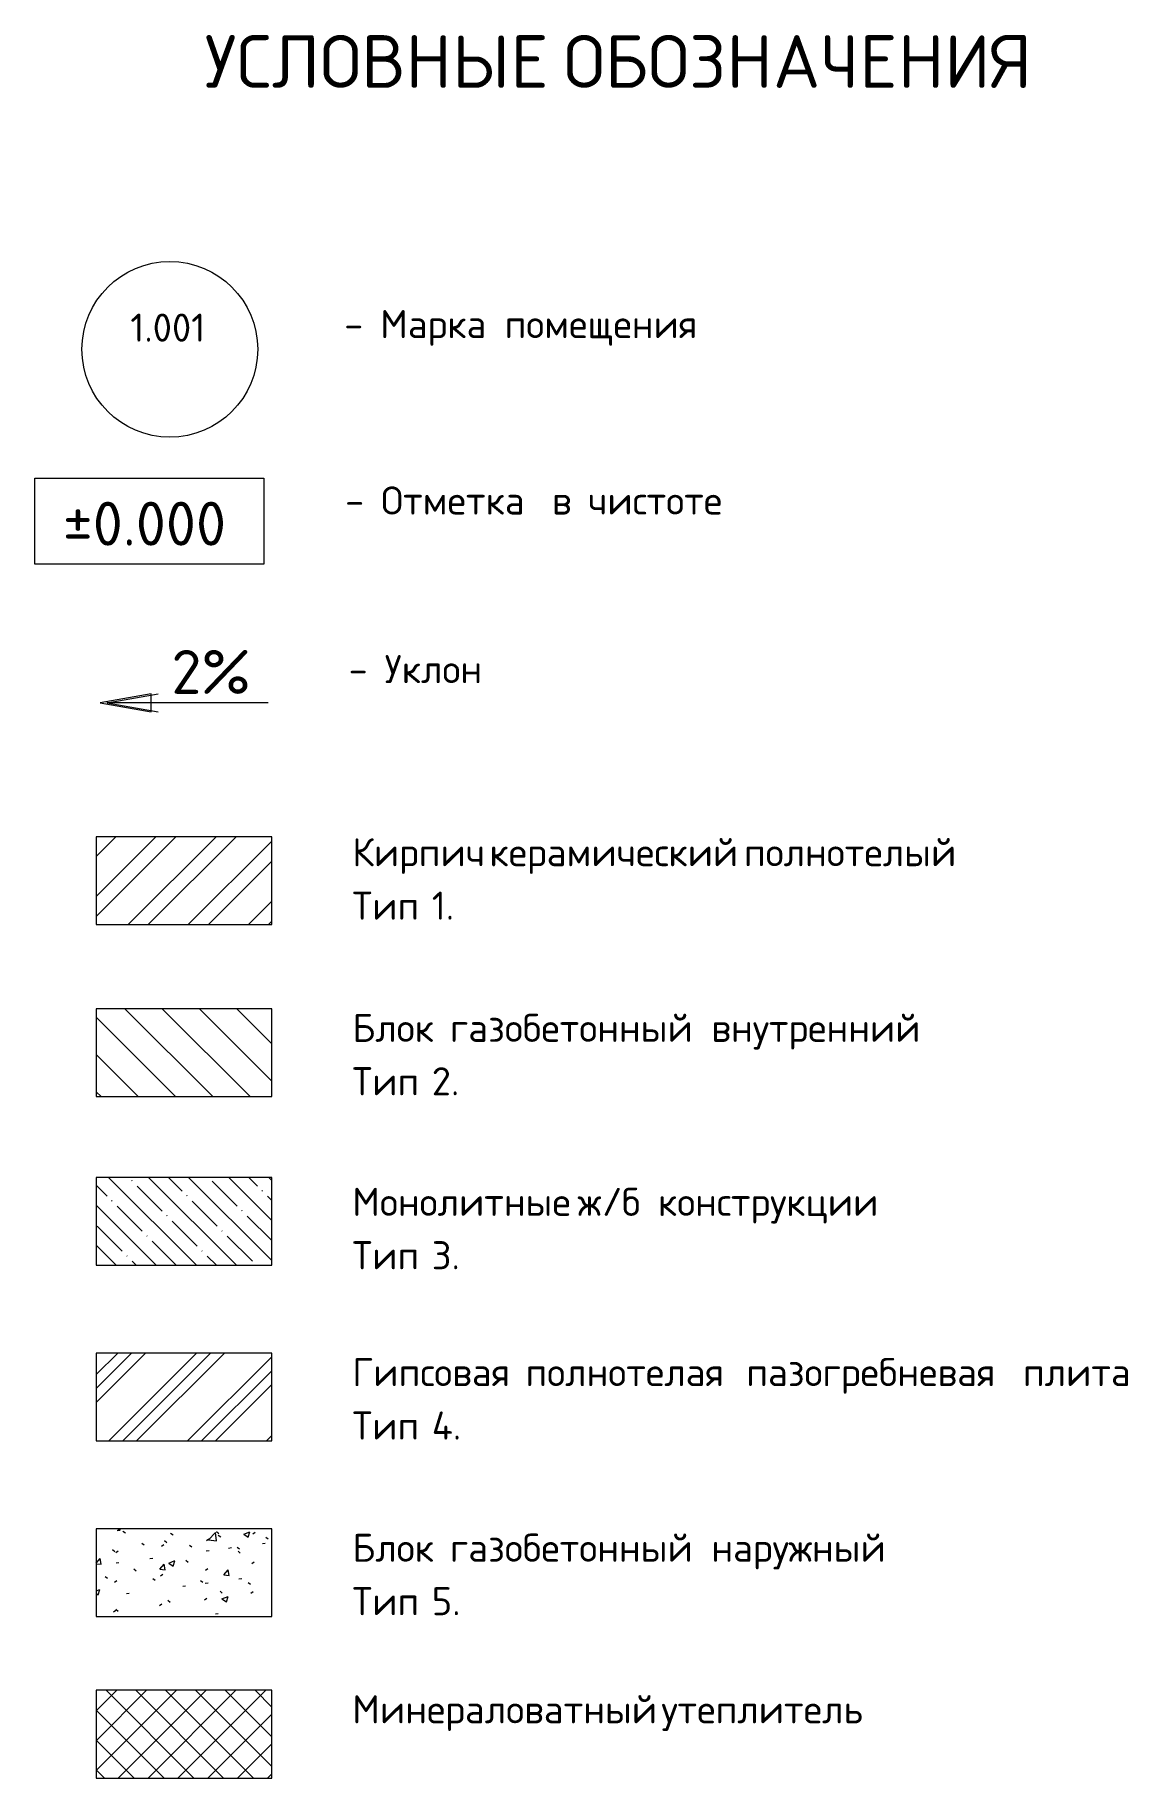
# Model space of a CAD drawing. Header units: millimetres. Extents: x -592259 to 288321, y -552984 to 293768.
# Drawn here: x 245317 to 251540, y 244879 to 254805 of the extents above; entities that cross this region are included whole.
import ezdxf

# ---------------------------------------------------------------- set-up
doc = ezdxf.new("R2010")
doc.units = ezdxf.units.MM
for name, color, linetype, lineweight in [('A-DETL-____-OTLN', 250, 'Continuous', 5), ('A-DETL-____-THIN', 250, 'Continuous', 9), ('A-DETL-GENF-OTLN', 250, 'Continuous', 5), ('G-____-____-TEXT', 250, 'Continuous', 9)]:
    doc.layers.add(name, color=color, linetype=linetype, lineweight=lineweight)
doc.styles.add('ISOCPEUR_2', font='isocpeur.ttf', dxfattribs={"height": 160})
doc.styles.add('ISOCPEUR_3', font='isocpeur.ttf', dxfattribs={"height": 250})
doc.styles.add('ISOCPEUR_4', font='isocpeur.ttf', dxfattribs={"height": 300})

msp = doc.modelspace()

# ---------------------------------------------------------------- texts
at = {"layer": 'G-____-____-TEXT', "color": 7, "attachment_point": 1}
for s, insert, char_height, width, style in [('УСЛОВНЫЕ', (246282.7977, 254803.1463), 300, 2260.75875, 'ISOCPEUR_4'), ('ОБОЗНАЧЕНИЯ', (248326.704, 254803.1463), 300, 3142.615, 'ISOCPEUR_4'), ('1.001', (245860.5046, 253217.7452), 160, 521.096875, 'ISOCPEUR_2'), ('Марка', (247282.4675, 253237.7452), 160, 745.569375, 'ISOCPEUR_2'), ('- ', (247077.4155, 253237.7452), 160, 248.523125, 'ISOCPEUR_2'), ('помещения', (247990.228, 253237.7452), 160, 1298.73375, 'ISOCPEUR_2'), ('Отметка', (247287.7959, 252233.41), 160, 1066.244375, 'ISOCPEUR_2'), (' ±0.000', (245317.2542, 252146.6848), 250, 1354.851875, 'ISOCPEUR_3'), ('- ', (247082.7438, 252233.41), 160, 248.523125, 'ISOCPEUR_2'), ('\\fISOCPEUR|b0|i0|c204|p34|;в', (248260.1396, 252233.41), 160, 136.286875, 'ISOCPEUR_2'), ('чистоте', (248465.1917, 252233.41), 160, 994.0925, 'ISOCPEUR_2'), ('2%', (246094.2582, 251302.5148), 250, 553.164375, 'ISOCPEUR_3'), ('Уклон', (247307.7959, 251273.41), 160, 697.468125, 'ISOCPEUR_2'), ('- ', (247102.7438, 251273.41), 160, 248.523125, 'ISOCPEUR_2'), ('Кирпич', (247123.6773, 250230.9966), 160, 833.755, 'ISOCPEUR_2'), ('керамический', (247904.1981, 250230.9966), 160, 1643.459375, 'ISOCPEUR_2'), ('полнотелый', (249352.7918, 250230.9966), 160, 1410.97, 'ISOCPEUR_2'), ('Тип', (247123.6773, 249926.7258), 160, 424.894375, 'ISOCPEUR_2'), (' 1.', (247474.2502, 249926.7258), 160, 264.556875, 'ISOCPEUR_2'), ('Блок', (247123.6773, 249230.9966), 160, 561.18125, 'ISOCPEUR_2'), ('газобетонный', (247679.3023, 249230.9966), 160, 1691.560625, 'ISOCPEUR_2'), ('внутренний', (249167.5835, 249230.9966), 160, 1394.93625, 'ISOCPEUR_2'), ('Тип', (247123.6773, 248926.7258), 160, 424.894375, 'ISOCPEUR_2'), (' 2.', (247474.2502, 248926.7258), 160, 304.64125, 'ISOCPEUR_2'), ('Монолитные', (247123.6773, 248240.3215), 160, 1443.0375, 'ISOCPEUR_2'), ('\\fISOCPEUR|b0|i0|c204|p34|;/', (248545.8127, 248240.3215), 160, 136.286875, 'ISOCPEUR_2'), ('\\fISOCPEUR|b0|i0|c204|p34|;б', (248658.2606, 248240.3215), 160, 136.286875, 'ISOCPEUR_2'), ('\\fISOCPEUR|b0|i0|c204|p34|;ж', (248406.9064, 248240.3215), 160, 168.354375, 'ISOCPEUR_2'), ('конструкции', (248863.3127, 248240.3215), 160, 1523.20625, 'ISOCPEUR_2'), ('Тип', (247123.6773, 247936.0506), 160, 424.894375, 'ISOCPEUR_2'), (' 3.', (247474.2502, 247936.0506), 160, 304.64125, 'ISOCPEUR_2'), ('Гипсовая', (247123.6773, 247270.9966), 160, 1082.278125, 'ISOCPEUR_2'), ('пазогребневая', (249366.021, 247270.9966), 160, 1795.78, 'ISOCPEUR_2'), ('полнотелая', (248109.2502, 247270.9966), 160, 1410.97, 'ISOCPEUR_2'), ('плита', (250940.2918, 247270.9966), 160, 729.535625, 'ISOCPEUR_2'), ('Тип', (247123.6773, 246966.7258), 160, 424.894375, 'ISOCPEUR_2'), (' 4.', (247474.2502, 246966.7258), 160, 320.675, 'ISOCPEUR_2'), ('Блок', (247123.6773, 246270.9966), 160, 561.18125, 'ISOCPEUR_2'), ('газобетонный', (247679.3023, 246270.9966), 160, 1691.560625, 'ISOCPEUR_2'), ('наружный', (249167.5835, 246270.9966), 160, 1154.43, 'ISOCPEUR_2'), ('Тип', (247123.6773, 245966.7258), 160, 424.894375, 'ISOCPEUR_2'), (' 5.', (247474.2502, 245966.7258), 160, 304.64125, 'ISOCPEUR_2'), ('Минераловатный', (247123.6773, 245350.9966), 160, 2020.2525, 'ISOCPEUR_2'), ('утеплитель', (248883.1564, 245350.9966), 160, 1427.00375, 'ISOCPEUR_2')]:
    msp.add_mtext(s, dxfattribs=dict(at, insert=insert, char_height=char_height, width=width, style=style))

# ---------------------------------------------------------------- hatches: boundary and pattern name
at = {"layer": 'A-DETL-GENF-OTLN'}
h = msp.add_hatch(dxfattribs=at)
h.set_pattern_fill('FP_32', color=50, style=0, pattern_type=2)
h.set_pattern_definition([(45, (234636.72, 232026.76), (-171.074, 171.074), []), (45, (234750.77, 232026.76), (-171.074, 171.074), [])])
h.paths.add_polyline_path([(246665.8816, 249739.1765), (246665.8816, 250239.1765), (245665.8816, 250239.1765), (245665.8816, 249739.1765)])
h = msp.add_hatch(dxfattribs=at)
h.set_pattern_fill('FP_33', color=50, style=0, pattern_type=2)
h.set_pattern_definition([(135, (234636.72, 232026.76), (-106.066, -106.066), [])])
h.paths.add_polyline_path([(246665.8816, 248759.1765), (246665.8816, 249259.1765), (245665.8816, 249259.1765), (245665.8816, 248759.1765)])
h = msp.add_hatch(dxfattribs=at)
h.set_pattern_fill('FP_34', color=50, style=0, pattern_type=2)
h.set_pattern_definition([(135, (234636.72, 232026.76), (-114.0493, -114.0493), []), (135, (234750.77, 232026.76), (-114.0493, -114.0493), [201.612, -40.322, 3.353, -36.97])])
h.paths.add_polyline_path([(246665.8816, 247799.1765), (246665.8816, 248299.1765), (245665.8816, 248299.1765), (245665.8816, 247799.1765)])
h = msp.add_hatch(dxfattribs=at)
h.set_pattern_fill('FP_31', color=50, style=0, pattern_type=2)
h.set_pattern_definition([(45, (234636.72, 232026.76), (-224.5064, 224.5064), []), (45, (234716.1, 232026.76), (0, 449.013), []), (45, (234557.34, 232026.76), (0, 449.013), [])])
h.paths.add_polyline_path([(246665.8816, 246799.1765), (246665.8816, 247299.1765), (245665.8816, 247299.1765), (245665.8816, 246799.1765)])
h = msp.add_hatch(dxfattribs=at)
h.set_pattern_fill('FP_9', color=50, style=0, pattern_type=2)
h.set_pattern_definition([(50, (234636.72, 232026.76), (364.368, -31.8783), [38.1, -419.1]), (355, (234636.7, 232026.76), (-70.486, 382.113), [30.48, -335.28]), (100.451, (234667.08, 232024.1), (293.885, 350.2334), [32.38, -356.18]), (46.184, (234636.7, 232128.36), (542.158, -84.086), [57.15, -628.65]), (96.636, (234681.9, 232121.35), (474.805, 494.855), [48.57, -534.27]), (351.184, (234636.7, 232128.36), (474.81, 494.85), [45.72, -502.92]), (21, (234687.52, 232102.96), (303.2285, -204.5305), [38.1, -419.1]), (326, (234687.5, 232102.96), (123.604, 368.376), [30.48, -335.28]), (71.451, (234712.8, 232085.9), (426.834, 163.843), [32.38, -356.18]), (37.5, (234636.72, 232026.76), (6.17665, 169.11015), [16.764, -314.452, 16.764, -323.596, -336.55]), (37.5, (234636.72, 232026.76), (6.17665, 169.11015), [-671.576, 16.764, -319.786]), (7.5, (234636.72, 232026.76), (133.6389, 200.3615), [16.764, -177.292, 16.764, -306.832, -128.27]), (7.5, (234636.72, 232026.76), (133.6389, 200.3615), [-517.652, 16.764, -111.506]), (327.5, (234523.43, 232026.76), (271.1818, -11.4584), [16.764, -110.236, 16.764, -379.476, -525.78]), (327.5, (234523.43, 232026.76), (271.1818, -11.4584), [-523.24, 16.764, -509.016]), (317.5, (234472.63, 232026.76), (296.2585, 50.8528), [16.764, -148.336, 16.764, -246.38, -373.38]), (317.5, (234472.63, 232026.76), (296.2585, 50.8528), [-428.244, 16.764, -356.616])])
h.paths.add_polyline_path([(246665.8816, 245799.1765), (246665.8816, 246299.1765), (245665.8816, 246299.1765), (245665.8816, 245799.1765)])
h = msp.add_hatch(dxfattribs=at)
h.set_pattern_fill('FP_11', color=50, style=0, pattern_type=2)
h.set_pattern_definition([(135, (234636.72, 232026.76), (-84.8528, -84.8528), []), (225, (234636.72, 232026.76), (84.8528, -84.8528), [])])
h.paths.add_polyline_path([(246665.8816, 244879.1765), (246665.8816, 245379.1765), (245665.8816, 245379.1765), (245665.8816, 244879.1765)])

# ---------------------------------------------------------------- linework, layer by layer
at = {"layer": 'A-DETL-____-OTLN', "lineweight": 13}
for p, q in [((245979.0963, 251052.0285), (245689.3186, 251000.9329)), ((245979.0963, 250949.8372), (245979.0963, 251052.0285)), ((245689.3186, 251000.9329), (245979.0963, 250949.8372)), ((246645.8816, 251000.9329), (245725.8816, 251000.9329))]:
    msp.add_line(p, q, dxfattribs=at)
at = {"layer": 'A-DETL-____-OTLN'}
for q in [(246019.0963, 251052.0285), (246019.0963, 250949.8372)]:
    msp.add_line((245729.3186, 251000.9329), q, dxfattribs=at)
at = {"layer": 'A-DETL-____-THIN'}
for p, q in [((246665.8816, 250239.1765), (245665.8816, 250239.1765)), ((245665.8816, 250239.1765), (245665.8816, 249739.1765)), ((246665.8816, 249739.1765), (246665.8816, 250239.1765)), ((245665.8816, 249739.1765), (246665.8816, 249739.1765)), ((246665.8816, 249259.1765), (245665.8816, 249259.1765)), ((245665.8816, 249259.1765), (245665.8816, 248759.1765)), ((246665.8816, 248759.1765), (246665.8816, 249259.1765)), ((245665.8816, 248759.1765), (246665.8816, 248759.1765)), ((246665.8816, 248299.1765), (245665.8816, 248299.1765)), ((245665.8816, 248299.1765), (245665.8816, 247799.1765)), ((246665.8816, 247799.1765), (246665.8816, 248299.1765)), ((245665.8816, 247799.1765), (246665.8816, 247799.1765)), ((246665.8816, 247299.1765), (245665.8816, 247299.1765)), ((245665.8816, 247299.1765), (245665.8816, 246799.1765)), ((246665.8816, 246799.1765), (246665.8816, 247299.1765)), ((245665.8816, 246799.1765), (246665.8816, 246799.1765)), ((246665.8816, 246299.1765), (245665.8816, 246299.1765)), ((245665.8816, 246299.1765), (245665.8816, 245799.1765)), ((246665.8816, 245799.1765), (246665.8816, 246299.1765)), ((245665.8816, 245799.1765), (246665.8816, 245799.1765)), ((246665.8816, 245379.1765), (245665.8816, 245379.1765)), ((245665.8816, 245379.1765), (245665.8816, 244879.1765)), ((246665.8816, 244879.1765), (246665.8816, 245379.1765)), ((245665.8816, 244879.1765), (246665.8816, 244879.1765))]:
    msp.add_line(p, q, dxfattribs=at)
msp.add_circle((246085.3532, 253014.2049), 500, dxfattribs=at)
at = {"layer": 'G-____-____-TEXT', "color": 110, "flags": 128}
msp.add_lwpolyline([(245317.2542, 252280.3307), (246619.806, 252280.3307), (246619.806, 251790.3307), (245317.2542, 251790.3307)], close=True, dxfattribs=at)

msp.set_redraw_order([(e.dxf.handle, doc.entitydb.next_handle()) for e in msp.query("TEXT MTEXT ATTDEF DIMENSION ARC_DIMENSION")])  # texts and dimensions are drawn at this point

doc.saveas('drawing.dxf')
